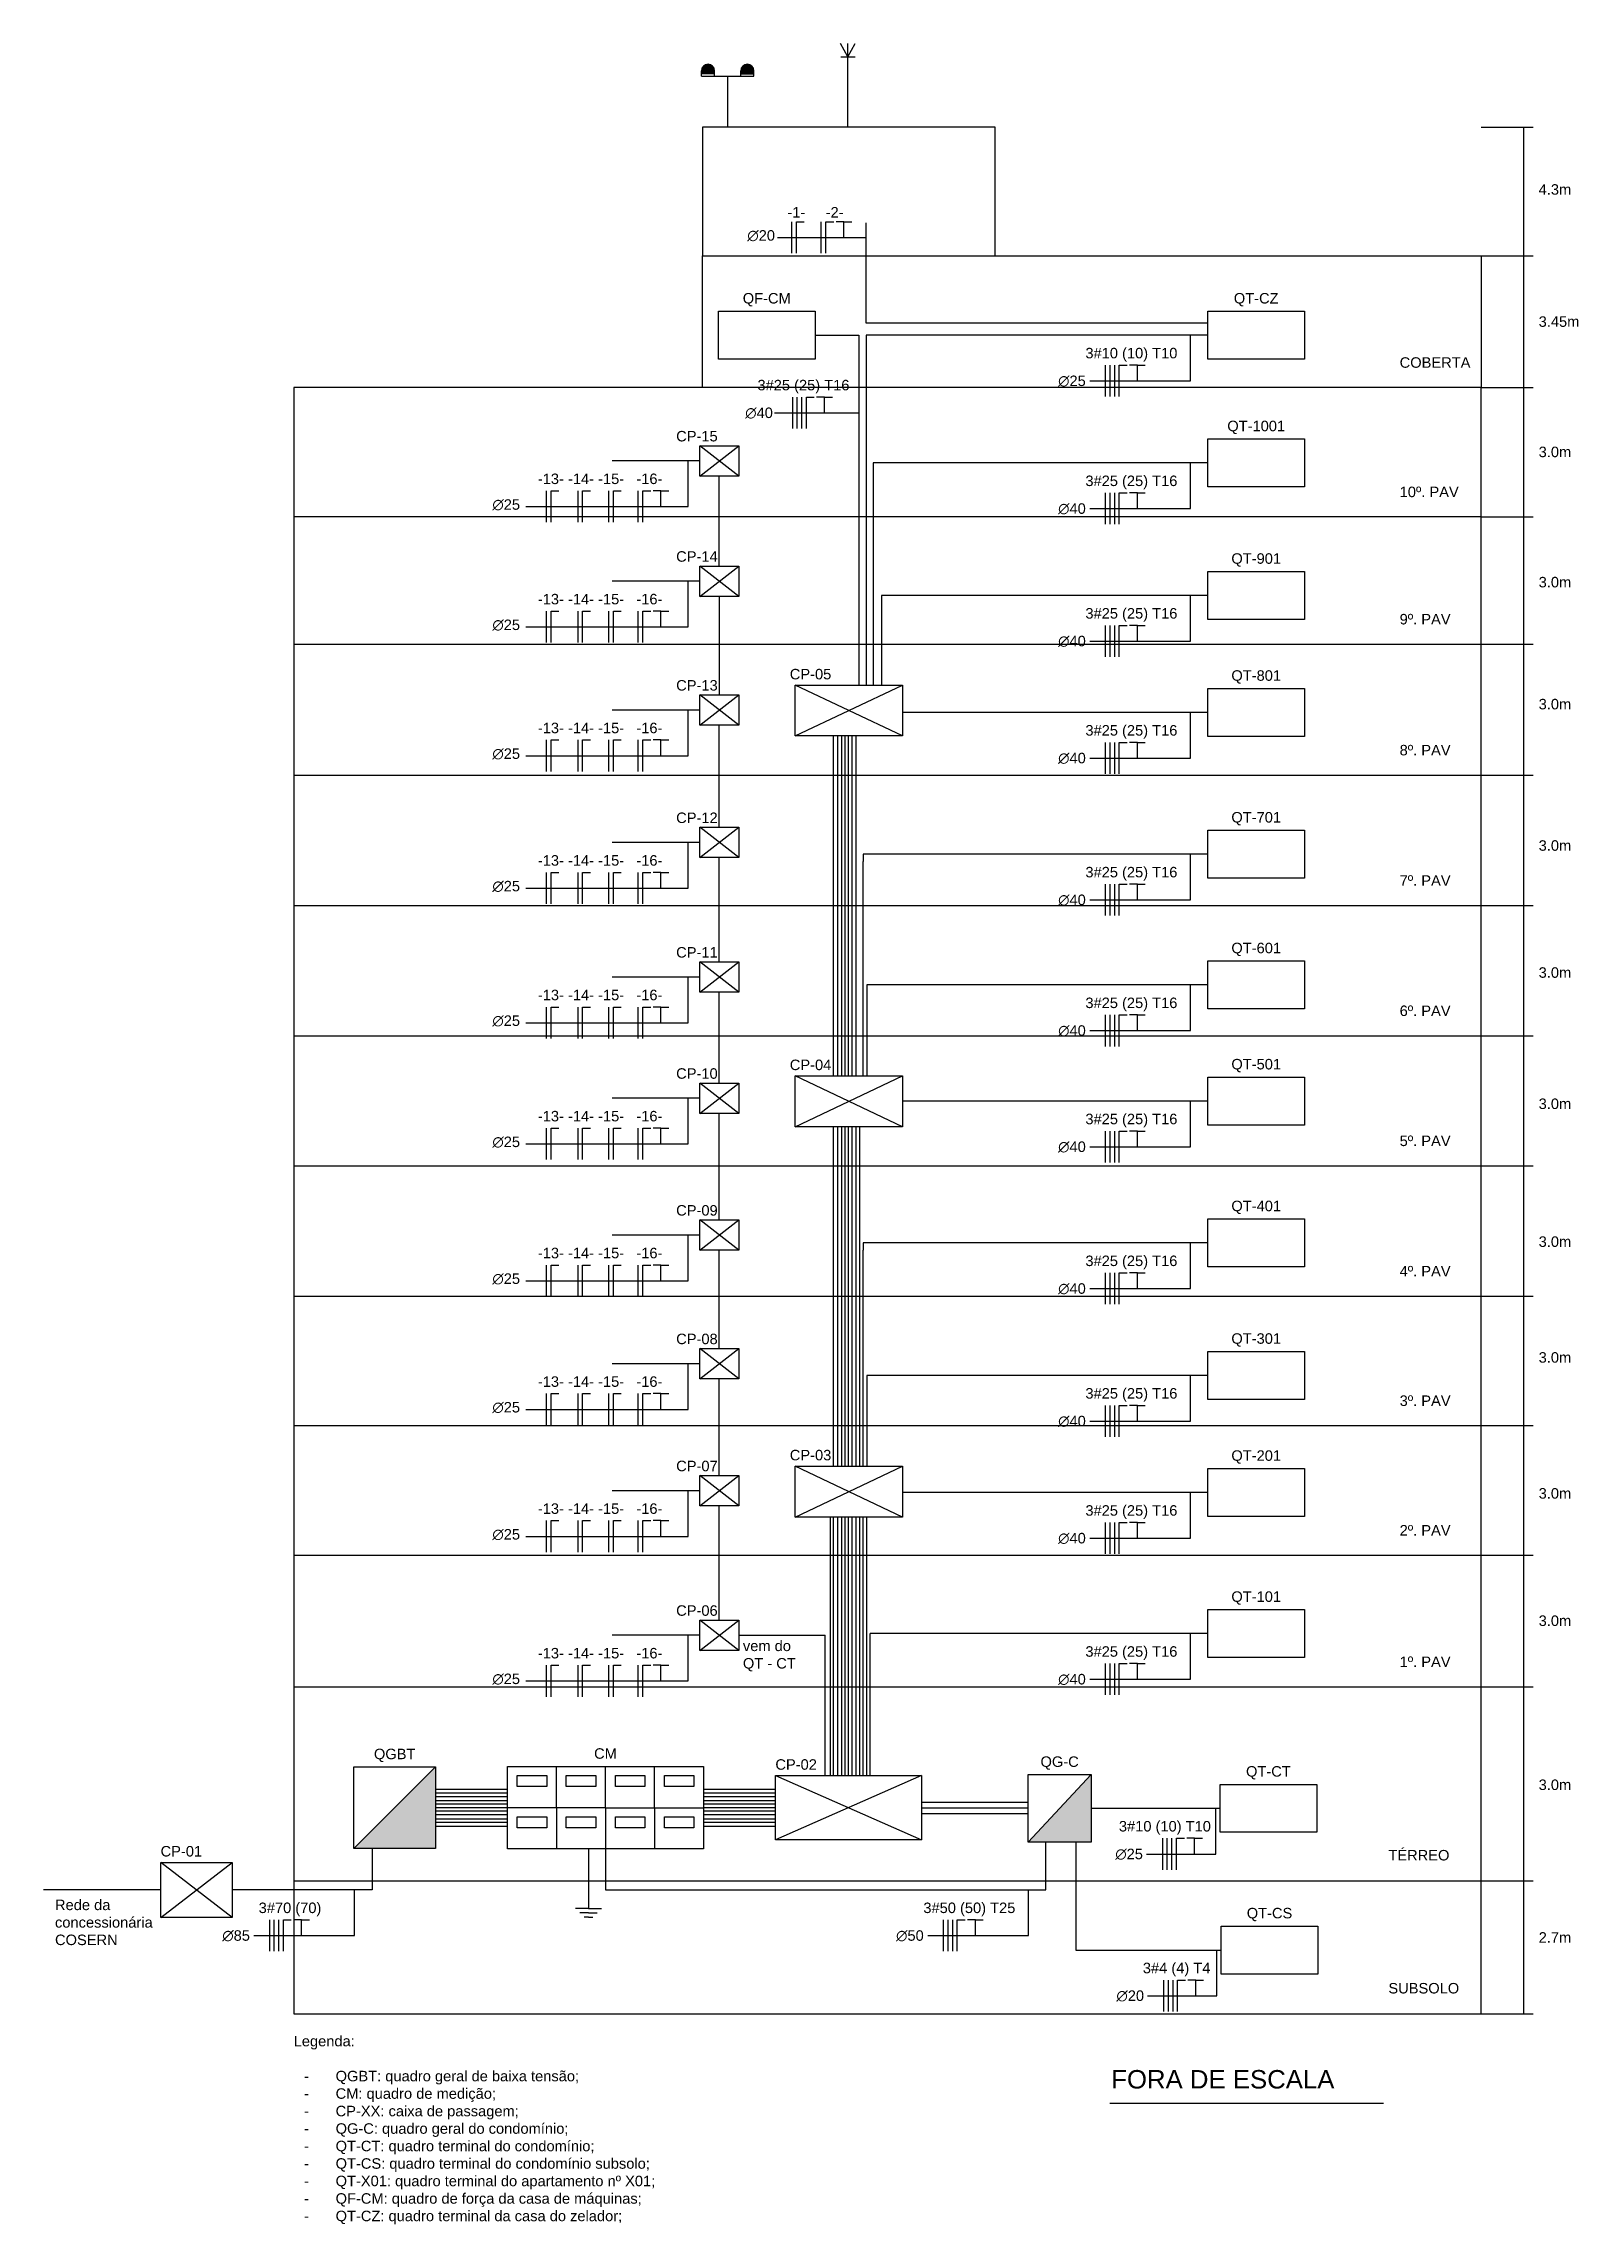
# Model space of a CAD drawing. Header units: inches. Extents: x 225 to 364, y 2 to 158.
# Drawn here: x 224.8 to 260.2, y 30.8 to 81.1 of the extents above; entities that cross this region are included whole.
import ezdxf

# ---------------------------------------------------------------- set-up
doc = ezdxf.new("R2010")
doc.units = ezdxf.units.IN
doc.header["$MEASUREMENT"] = 0
for name, color, linetype in [('condutos', 61, 'Continuous'), ('detalhe_vertical', 40, 'Continuous'), ('eletrica', 10, 'Continuous'), ('estrutura', 180, 'Continuous'), ('materiais', 10, 'Continuous'), ('texto', 2, 'Continuous')]:
    doc.layers.add(name, color=color, linetype=linetype)
doc.styles.get("Standard").update_dxf_attribs({"font": 'arial.ttf'})

msp = doc.modelspace()

# ---------------------------------------------------------------- texts
at = {"layer": 'condutos', "insert": (250.179, 36.86), "char_height": 0.2416, "attachment_point": 1}
msp.add_mtext_dynamic_manual_height_columns('3#4 (4) T4', width=2.28245, gutter_width=1.208, heights=[0], dxfattribs=at)
at = {"layer": 'eletrica', "attachment_point": 1}
for s, width, insert, char_height in [('-1-     -2-', 3.14129, (241.989, 77.304), 0.24163), ('∅20', 0.1639, (241.065, 76.771), 0.2416), ('3#10 (10) T10', 2.23285, (248.855, 74.06), 0.24163), ('∅25', 0.1639, (248.227, 73.422), 0.2416), ('3#25 (25) T16', 2.16073, (241.298, 73.323), 0.24163), ('∅40', 0.1639, (241.016, 72.685), 0.2416), ('-13- -14- -15-   -16-', 3.14129, (236.238, 71.164), 0.24163), ('3#25 (25) T16', 2.28245, (248.855, 71.118), 0.24163), ('∅25', 0.1639, (235.19, 70.572), 0.2416), ('∅40', 0.1639, (248.227, 70.479), 0.2416), ('-13- -14- -15-   -16-', 3.14129, (236.238, 68.393), 0.24163), ('3#25 (25) T16', 2.28245, (248.855, 68.065), 0.24163), ('∅25', 0.1639, (235.19, 67.801), 0.2416), ('∅40', 0.1639, (248.227, 67.427), 0.2416), ('-13- -14- -15-   -16-', 3.14129, (236.238, 65.425), 0.24163), ('3#25 (25) T16', 2.28245, (248.855, 65.37), 0.24163), ('∅25', 0.1639, (235.19, 64.833), 0.2416), ('∅40', 0.1639, (248.227, 64.732), 0.2416), ('-13- -14- -15-   -16-', 3.14129, (236.238, 62.374), 0.24163), ('3#25 (25) T16', 2.28245, (248.855, 62.104), 0.24163), ('∅25', 0.1639, (235.19, 61.782), 0.2416), ('∅40', 0.1639, (248.227, 61.466), 0.2416), ('-13- -14- -15-   -16-', 3.14129, (236.238, 59.274), 0.24163), ('3#25 (25) T16', 2.28245, (248.855, 59.093), 0.24163), ('∅25', 0.1639, (235.19, 58.682), 0.2416), ('∅40', 0.1639, (248.227, 58.455), 0.2416), ('-13- -14- -15-   -16-', 3.14129, (236.238, 56.483), 0.24163), ('3#25 (25) T16', 2.28245, (248.855, 56.417), 0.24163), ('∅25', 0.1639, (235.19, 55.891), 0.2416), ('∅40', 0.1639, (248.227, 55.779), 0.2416), ('-13- -14- -15-   -16-', 3.14129, (236.238, 53.33), 0.24163), ('3#25 (25) T16', 2.28245, (248.855, 53.15), 0.24163), ('∅25', 0.1639, (235.19, 52.739), 0.2416), ('∅40', 0.1639, (248.227, 52.512), 0.2416), ('-13- -14- -15-   -16-', 3.14129, (236.238, 50.368), 0.24163), ('∅25', 0.1639, (235.19, 49.777), 0.2416), ('3#25 (25) T16', 2.28245, (248.855, 50.097), 0.24163), ('∅40', 0.1639, (248.227, 49.459), 0.2416), ('-13- -14- -15-   -16-', 3.14129, (236.238, 47.442), 0.24163), ('3#25 (25) T16', 2.28245, (248.855, 47.4), 0.24163), ('∅25', 0.1639, (235.19, 46.85), 0.2416), ('∅40', 0.1639, (248.227, 46.762), 0.2416), ('-13- -14- -15-   -16-', 3.14129, (236.238, 44.112), 0.24163), ('3#25 (25) T16', 2.28245, (248.855, 44.151), 0.24163), ('∅25', 0.1639, (235.19, 43.521), 0.2416), ('∅40', 0.1639, (248.227, 43.513), 0.2416), ('3#10 (10) T10', 2.28245, (249.627, 40.125), 0.24163), ('∅25', 0.1639, (249.544, 39.487), 0.2416), ('3#70 (70)', 1.9144, (229.804, 38.246), 0.2416), ('3#50 (50) T25', 2.42045, (245.121, 38.246), 0.24163), ('∅85', 0.1639, (228.966, 37.608), 0.2416), ('∅50', 0.1639, (244.493, 37.608), 0.2416), ('∅20', 0.24163, (249.57, 36.222), 0.2416)]:
    msp.add_mtext_dynamic_manual_height_columns(s, width=width, gutter_width=1.208, heights=[0], dxfattribs=dict(at, insert=insert, char_height=char_height))
at = {"layer": 'texto', "attachment_point": 1}
for s, width, gutter_width, insert, char_height in [('4.3m', 2.23285, 1.208, (259.3, 77.83), 0.2416), ('\\pxqc;QF-CM', 1.87838, 1.208, (240.573, 75.323), 0.24163), ('\\pxqc;QT-CZ', 1.87838, 1.208, (251.852, 75.323), 0.24163), ('3.45m', 2.23285, 1.208, (259.3, 74.786), 0.2416), ('COBERTA', 2.23285, 1.208, (256.097, 73.843), 0.2416), ('\\pxqc;QT-1001', 1.87838, 1.208, (251.852, 72.381), 0.24163), ('\\pxql;CP-15', 1.05152, 1.208, (239.425, 72.146), 0.24163), ('3.0m', 2.23285, 1.208, (259.3, 71.784), 0.2416), ('10º. PAV', 2.23285, 1.208, (256.097, 70.863), 0.2416), ('\\pxql;CP-14', 1.05152, 1.208, (239.425, 69.375), 0.24163), ('\\pxqc;QT-901', 1.87838, 1.208, (251.852, 69.328), 0.24163), ('3.0m', 2.23285, 1.208, (259.3, 68.784), 0.2416), ('9º. PAV', 2.23285, 1.208, (256.097, 67.931), 0.2416), ('\\pxql;CP-13', 1.05152, 1.208, (239.425, 66.407), 0.24163), ('\\pxql;CP-05', 1.05152, 1.208, (242.043, 66.665), 0.24163), ('\\pxqc;QT-801', 1.87838, 1.208, (251.852, 66.633), 0.24163), ('3.0m', 2.23285, 1.208, (259.3, 65.974), 0.2416), ('8º. PAV', 2.23285, 1.208, (256.097, 64.914), 0.2416), ('\\pxql;CP-12', 1.05152, 1.208, (239.425, 63.356), 0.24163), ('\\pxqc;QT-701', 1.87838, 1.208, (251.852, 63.367), 0.24163), ('3.0m', 2.23285, 1.208, (259.3, 62.717), 0.2416), ('7º. PAV', 2.23285, 1.208, (256.097, 61.91), 0.2416), ('\\pxqc;QT-601', 1.87838, 1.208, (251.852, 60.356), 0.24163), ('\\pxql;CP-11', 1.05152, 1.208, (239.425, 60.256), 0.24163), ('3.0m', 2.23285, 1.208, (259.3, 59.791), 0.2416), ('6º. PAV', 2.23285, 1.208, (256.097, 58.91), 0.2416), ('\\pxql;CP-10', 1.05152, 1.208, (239.425, 57.465), 0.24163), ('\\pxql;CP-04', 1.05152, 1.208, (242.043, 57.664), 0.24163), ('\\pxqc;QT-501', 1.87838, 1.208, (251.852, 57.68), 0.24163), ('3.0m', 2.23285, 1.208, (259.3, 56.768), 0.2416), ('5º. PAV', 2.23285, 1.208, (256.097, 55.914), 0.2416), ('\\pxql;CP-09', 1.05152, 1.208, (239.425, 54.313), 0.24163), ('\\pxqc;QT-401', 1.87838, 1.208, (251.852, 54.414), 0.24163), ('3.0m', 2.23285, 1.208, (259.3, 53.592), 0.2416), ('4º. PAV', 2.23285, 1.208, (256.097, 52.911), 0.2416), ('\\pxql;CP-08', 1.05152, 1.208, (239.425, 51.351), 0.24163), ('\\pxqc;QT-301', 1.87838, 1.208, (251.852, 51.36), 0.24163), ('3.0m', 2.23285, 1.208, (259.3, 50.925), 0.2416), ('3º. PAV', 2.23285, 1.208, (256.097, 49.928), 0.2416), ('\\pxql;CP-07', 1.05152, 1.208, (239.425, 48.424), 0.24163), ('\\pxql;CP-03', 1.05152, 1.208, (242.043, 48.675), 0.24163), ('\\pxqc;QT-201', 1.87838, 1.208, (251.852, 48.664), 0.24163), ('3.0m', 2.23285, 1.208, (259.3, 47.793), 0.2416), ('2º. PAV', 2.23285, 1.208, (256.097, 46.943), 0.2416), ('\\pxqc;QT-101', 1.87838, 1.208, (251.852, 45.415), 0.24163), ('\\pxql;CP-06', 1.05152, 1.208, (239.425, 45.094), 0.24163), ('3.0m', 2.23285, 1.208, (259.3, 44.86), 0.2416), ('vem do \\PQT - CT', 1.9144, 1.208, (240.963, 44.281), 0.2416), ('1º. PAV', 2.23285, 1.208, (256.097, 43.914), 0.2416), ('\\pxqc;QGBT', 1.87838, 1.208, (231.999, 41.79), 0.2416), ('\\pxqc;CM', 1.87838, 1.208, (236.857, 41.801), 0.2416), ('\\pxql;CP-02', 1.05152, 1.208, (241.711, 41.548), 0.24163), ('\\pxqc;QG-C', 1.87838, 1.208, (247.322, 41.613), 0.2416), ('\\pxqc;QT-CT', 1.87838, 1.208, (252.133, 41.389), 0.24163), ('3.0m', 2.23285, 1.208, (259.3, 41.081), 0.2416), ('\\pxql;CP-01', 1.05152, 1.208, (227.544, 39.549), 0.24163), ('TÉRREO', 2.23285, 1.208, (255.837, 39.458), 0.2416), ('\\pxql;Rede da \\Pconcessionária\\PCOSERN', 1.87838, 1.208, (225.111, 38.314), 0.24163), ('\\pxqc;QT-CS', 1.87838, 1.208, (252.159, 38.124), 0.24163), ('2.7m', 2.23285, 1.208, (259.3, 37.564), 0.2416), ('SUBSOLO', 2.23285, 1.208, (255.837, 36.394), 0.2416), ('\\pxql;Legenda:\\P\\P\\pi-3,l4,t4;-^IQGBT: quadro geral de baixa tensão;\\P-^ICM: quadro de medição;\\P-^ICP-XX: caixa de passagem;\\P-^IQG-C: quadro geral do condomínio;\\P-^IQT-CT: quadro terminal do condomínio;\\P-^IQT-CS: quadro terminal do condomínio subsolo;\\P-^IQT-X01: quadro terminal do apartamento nº X01;\\P-^IQF-CM: quadro de força da casa de máquinas;\\P-^IQT-CZ: quadro terminal da casa do zelador;', 11.10623, 1.208, (230.611, 35.176), 0.24163), ('\\pxi-3,l4,ql,t4;FORA DE ESCALA', 19.52579, 2.124, (249.025, 34.388), 0.42481)]:
    msp.add_mtext_dynamic_manual_height_columns(s, width=width, gutter_width=gutter_width, heights=[0], dxfattribs=dict(at, insert=insert, char_height=char_height))

# ---------------------------------------------------------------- hatches: boundary and pattern name
at = {"layer": 'condutos', "true_color": 0xcd2027}
h = msp.add_hatch(color=242, dxfattribs=at)
h.dxf.hatch_style = 1
h.paths.add_polyline_path([(240.008, 80.443), (240.008, 80.376), (240.31, 80.376), (240.31, 80.443, 1)])
at = {"layer": 'materiais', "true_color": 0xe5e878}
h = msp.add_hatch(dxfattribs=at)
h.set_pattern_fill('AR-CONC', color=61, scale=0.001208)
h.set_pattern_definition([(50, (-45.484319, -5.866247), (0.00866570234, -0.00075815072), [0.0009061254, -0.00996737949]), (355, (-45.484319, -5.866247), (-0.00167634812, 0.00908773872), [0.00072490033, -0.0079739036]), (100.4514445, (-45.483597, -5.86631), (0.0069893542, 0.0083295879), [0.0007700881, -0.0084709691]), (46.1842, (-45.484319, -5.86383), (0.0128940598, -0.00199974968), [0.0013591881, -0.0149510692]), (96.6356355, (-45.483244, -5.863997), (0.01129227916, 0.0117689815), [0.0011551328, -0.0127064608]), (351.184164, (-45.484319, -5.86383), (0.01129227915, 0.0117689815), [0.0010873505, -0.0119608554]), (21, (-45.483111, -5.8644344), (0.00721163528, -0.00486430942), [0.0009061254, -0.00996737949]), (326, (-45.483111, -5.864434), (0.00293965606, 0.00876102507), [0.00072490033, -0.0079739036]), (71.4514447, (-45.48251, -5.86484), (0.01015129125, 0.00389671563), [0.00077008808, -0.0084709691]), (37.5, (-45.484319, -5.8662467), (0.000146911385, 0.004021914387), [0, -0.00787725021, 0, -0.00809472031, 0, -0.00800410777]), (7.5, (-45.484319, -5.8662467), (0.00317831989, 0.004765152977), [0, -0.00461519874, 0, -0.00769602513, 0, -0.003050622206]), (327.5, (-45.487013, -5.8662467), (0.006449467635, -0.000272500565), [0, -0.00302041803, 0, -0.00942370424, 0, -0.01250453063]), (317.5, (-45.488221, -5.8662467), (0.00704586407, 0.00120943557), [0, -0.00392654343, 0, -0.00625830615, 0, -0.008880029])])
h.paths.add_polyline_path([(240.914, 80.443), (240.914, 80.376), (241.216, 80.376), (241.216, 80.443, 1)])
at = {"layer": 'materiais', "true_color": 0x000000}
h = msp.add_hatch(dxfattribs=at)
h.set_pattern_fill('AR-RSHKE', color=18, scale=0.001)
h.paths.add_polyline_path([(233.878, 41.37), (231.999, 39.494), (233.878, 39.494)])
h.paths.add_polyline_path([(248.991, 41.193), (247.533, 39.641), (248.991, 39.641)])

# ---------------------------------------------------------------- linework, layer by layer
at = {"layer": 'condutos'}
for p, q in [((243.805, 74.628), (243.805, 76.937)), ((242.625, 74.352), (243.631, 74.352)), ((243.631, 74.352), (243.631, 66.287)), ((251.678, 74.628), (243.805, 74.628)), ((251.678, 74.352), (243.805, 74.352)), ((243.805, 74.352), (243.805, 66.287)), ((239.971, 71.456), (237.947, 71.456)), ((251.678, 71.41), (243.966, 71.41)), ((243.966, 71.41), (243.966, 66.287)), ((240.418, 69.034), (240.418, 71.107)), ((239.971, 68.685), (237.947, 68.685)), ((240.418, 68.336), (240.418, 66.066)), ((251.678, 68.357), (244.158, 68.357)), ((244.158, 68.357), (244.158, 66.287)), ((239.971, 65.717), (237.947, 65.717)), ((240.418, 63.015), (240.418, 65.368)), ((251.678, 65.662), (244.638, 65.662)), ((243.054, 64.268), (243.054, 65.119)), ((243.152, 64.268), (243.152, 65.119)), ((243.24, 64.268), (243.24, 65.119)), ((243.319, 64.268), (243.319, 65.119)), ((243.397, 64.268), (243.397, 65.119)), ((243.477, 64.268), (243.477, 65.119)), ((243.569, 64.268), (243.569, 65.119)), ((243.054, 63.104), (243.054, 64.268)), ((243.054, 63.104), (243.054, 64.268)), ((243.152, 63.104), (243.152, 64.268)), ((243.152, 63.104), (243.152, 64.268)), ((243.24, 63.104), (243.24, 64.268)), ((243.24, 63.104), (243.24, 64.268)), ((243.319, 63.104), (243.319, 64.268)), ((243.319, 63.104), (243.319, 64.268)), ((243.397, 63.104), (243.397, 64.268)), ((243.397, 63.104), (243.397, 64.268)), ((243.477, 63.104), (243.477, 64.268)), ((243.477, 63.104), (243.477, 64.268)), ((243.569, 63.104), (243.569, 64.268)), ((243.569, 63.104), (243.569, 64.268)), ((243.054, 61.941), (243.054, 63.104)), ((243.152, 61.941), (243.152, 63.104)), ((243.24, 61.941), (243.24, 63.104)), ((243.319, 61.941), (243.319, 63.104)), ((243.397, 61.941), (243.397, 63.104)), ((243.477, 61.941), (243.477, 63.104)), ((243.569, 61.941), (243.569, 63.104)), ((239.971, 62.666), (237.947, 62.666)), ((240.418, 59.914), (240.418, 62.317)), ((251.678, 62.396), (243.734, 62.396)), ((243.734, 62.396), (243.734, 62.226)), ((243.054, 60.777), (243.054, 61.941)), ((243.152, 60.777), (243.152, 61.941)), ((243.24, 60.777), (243.24, 61.941)), ((243.319, 60.777), (243.319, 61.941)), ((243.397, 60.777), (243.397, 61.941)), ((243.477, 60.777), (243.477, 61.941)), ((243.569, 60.777), (243.569, 61.941)), ((243.734, 60.568), (243.734, 62.226)), ((243.054, 59.614), (243.054, 60.777)), ((243.152, 59.614), (243.152, 60.777)), ((243.24, 59.614), (243.24, 60.777)), ((243.319, 59.614), (243.319, 60.777)), ((243.397, 59.614), (243.397, 60.777)), ((243.477, 59.614), (243.477, 60.777)), ((243.569, 59.614), (243.569, 60.777)), ((243.734, 58.909), (243.734, 60.568)), ((239.971, 59.565), (237.947, 59.565)), ((243.054, 58.45), (243.054, 59.614)), ((243.152, 58.45), (243.152, 59.614)), ((243.24, 58.45), (243.24, 59.614)), ((243.319, 58.45), (243.319, 59.614)), ((243.397, 58.45), (243.397, 59.614)), ((243.477, 58.45), (243.477, 59.614)), ((243.569, 58.45), (243.569, 59.614)), ((251.678, 59.385), (243.819, 59.385)), ((243.819, 59.385), (243.819, 57.287)), ((240.418, 57.124), (240.418, 59.216)), ((243.734, 57.287), (243.734, 58.909)), ((243.054, 57.287), (243.054, 58.45)), ((243.152, 57.287), (243.152, 58.45)), ((243.24, 57.287), (243.24, 58.45)), ((243.319, 57.287), (243.319, 58.45)), ((243.397, 57.287), (243.397, 58.45)), ((243.477, 57.287), (243.477, 58.45)), ((243.569, 57.287), (243.569, 58.45)), ((239.971, 56.775), (237.947, 56.775)), ((240.418, 53.971), (240.418, 56.426)), ((251.678, 56.709), (244.638, 56.709)), ((243.054, 54.931), (243.054, 56.118)), ((243.152, 54.931), (243.152, 56.118)), ((243.24, 54.931), (243.24, 56.118)), ((243.319, 54.931), (243.319, 56.118)), ((243.397, 54.931), (243.397, 56.118)), ((243.477, 54.931), (243.477, 56.118)), ((243.569, 54.931), (243.569, 56.118)), ((243.654, 54.931), (243.654, 56.118)), ((243.054, 53.272), (243.054, 54.931)), ((243.152, 53.272), (243.152, 54.931)), ((243.24, 53.272), (243.24, 54.931)), ((243.319, 53.272), (243.319, 54.931)), ((243.397, 53.272), (243.397, 54.931)), ((243.477, 53.272), (243.477, 54.931)), ((243.569, 53.272), (243.569, 54.931)), ((243.654, 53.272), (243.654, 54.931)), ((239.971, 53.622), (237.947, 53.622)), ((240.418, 51.009), (240.418, 53.273)), ((243.054, 51.614), (243.054, 53.272)), ((243.152, 51.614), (243.152, 53.272)), ((243.24, 51.614), (243.24, 53.272)), ((243.319, 51.614), (243.319, 53.272)), ((243.397, 51.614), (243.397, 53.272)), ((243.477, 51.614), (243.477, 53.272)), ((243.569, 51.614), (243.569, 53.272)), ((243.654, 51.614), (243.654, 53.272)), ((251.678, 53.442), (243.734, 53.442)), ((243.734, 53.442), (243.734, 53.272)), ((243.734, 51.614), (243.734, 53.272)), ((243.054, 49.956), (243.054, 51.614)), ((243.152, 49.956), (243.152, 51.614)), ((243.24, 49.956), (243.24, 51.614)), ((243.319, 49.956), (243.319, 51.614)), ((243.397, 49.956), (243.397, 51.614)), ((243.477, 49.956), (243.477, 51.614)), ((243.569, 49.956), (243.569, 51.614)), ((243.654, 49.956), (243.654, 51.614)), ((243.734, 49.956), (243.734, 51.614)), ((239.971, 50.66), (237.947, 50.66)), ((240.418, 48.082), (240.418, 50.311)), ((251.678, 50.389), (243.819, 50.389)), ((243.819, 50.389), (243.819, 48.297)), ((243.054, 48.297), (243.054, 49.956)), ((243.152, 48.297), (243.152, 49.956)), ((243.24, 48.297), (243.24, 49.956)), ((243.319, 48.297), (243.319, 49.956)), ((243.397, 48.297), (243.397, 49.956)), ((243.477, 48.297), (243.477, 49.956)), ((243.569, 48.297), (243.569, 49.956)), ((243.654, 48.297), (243.654, 49.956)), ((243.734, 48.297), (243.734, 49.956)), ((239.971, 47.733), (237.947, 47.733)), ((240.418, 44.753), (240.418, 47.384)), ((251.678, 47.692), (244.638, 47.692)), ((242.979, 46.146), (242.979, 47.128)), ((243.054, 46.146), (243.054, 47.128)), ((243.152, 46.146), (243.152, 47.128)), ((243.24, 46.146), (243.24, 47.128)), ((243.319, 46.146), (243.319, 47.128)), ((243.397, 46.146), (243.397, 47.128)), ((243.477, 46.146), (243.477, 47.128)), ((243.569, 46.146), (243.569, 47.128)), ((243.654, 46.146), (243.654, 47.128)), ((243.734, 46.146), (243.734, 47.128)), ((243.819, 46.146), (243.819, 47.128)), ((242.979, 44.488), (242.979, 46.146)), ((243.054, 44.488), (243.054, 46.146)), ((243.152, 44.488), (243.152, 46.146)), ((243.24, 44.488), (243.24, 46.146)), ((243.319, 44.488), (243.319, 46.146)), ((243.397, 44.488), (243.397, 46.146)), ((243.477, 44.488), (243.477, 46.146)), ((243.569, 44.488), (243.569, 46.146)), ((243.654, 44.488), (243.654, 46.146)), ((243.734, 44.488), (243.734, 46.146)), ((243.819, 44.488), (243.819, 46.146)), ((239.971, 44.404), (237.947, 44.404)), ((240.866, 44.404), (242.858, 44.404)), ((242.858, 41.171), (242.858, 44.404)), ((242.979, 42.829), (242.979, 44.488)), ((243.054, 42.829), (243.054, 44.488)), ((243.152, 42.829), (243.152, 44.488)), ((243.24, 42.829), (243.24, 44.488)), ((243.319, 42.829), (243.319, 44.488)), ((243.397, 42.829), (243.397, 44.488)), ((243.477, 42.829), (243.477, 44.488)), ((243.569, 42.829), (243.569, 44.488)), ((243.654, 42.829), (243.654, 44.488)), ((243.734, 42.829), (243.734, 44.488)), ((243.819, 42.829), (243.819, 44.488)), ((243.898, 42.829), (243.898, 44.443)), ((251.678, 44.443), (243.898, 44.443)), ((242.979, 41.171), (242.979, 42.829)), ((243.054, 41.171), (243.054, 42.829)), ((243.152, 41.171), (243.152, 42.829)), ((243.24, 41.171), (243.24, 42.829)), ((243.319, 41.171), (243.319, 42.829)), ((243.397, 41.171), (243.397, 42.829)), ((243.477, 41.171), (243.477, 42.829)), ((243.569, 41.171), (243.569, 42.829)), ((243.654, 41.171), (243.654, 42.829)), ((243.734, 41.171), (243.734, 42.829)), ((243.819, 41.171), (243.819, 42.829)), ((243.898, 41.171), (243.898, 42.829)), ((235.536, 40.847), (233.878, 40.847)), ((235.536, 40.767), (233.878, 40.767)), ((241.714, 40.847), (240.056, 40.847)), ((241.714, 40.767), (240.056, 40.767)), ((235.536, 40.682), (233.878, 40.682)), ((235.536, 40.59), (233.878, 40.59)), ((235.536, 40.51), (233.878, 40.51)), ((235.536, 40.432), (233.878, 40.432)), ((235.536, 40.353), (233.878, 40.353)), ((235.536, 40.265), (233.878, 40.265)), ((241.714, 40.682), (240.056, 40.682)), ((241.714, 40.59), (240.056, 40.59)), ((241.714, 40.51), (240.056, 40.51)), ((241.714, 40.432), (240.056, 40.432)), ((241.714, 40.353), (240.056, 40.353)), ((241.714, 40.265), (240.056, 40.265)), ((247.533, 40.554), (245.079, 40.554)), ((247.533, 40.417), (245.079, 40.417)), ((247.533, 40.289), (245.079, 40.289)), ((248.991, 40.417), (251.959, 40.417)), ((235.536, 40.167), (233.878, 40.167)), ((235.536, 40.092), (233.878, 40.092)), ((235.536, 40.001), (233.878, 40.001)), ((241.714, 40.167), (240.056, 40.167)), ((241.714, 40.092), (240.056, 40.092)), ((241.714, 40.001), (240.056, 40.001)), ((232.417, 39.494), (232.417, 38.538)), ((237.408, 39.482), (237.408, 38.113)), ((237.796, 39.482), (237.796, 38.538)), ((247.945, 38.538), (247.945, 39.641)), ((248.638, 39.641), (248.638, 37.152)), ((227.547, 38.538), (224.848, 38.538)), ((232.417, 38.538), (229.196, 38.538)), ((237.796, 38.538), (247.945, 38.538)), ((237.408, 38.113), (237.108, 38.113)), ((237.408, 38.013), (237.208, 38.013)), ((237.408, 37.913), (237.308, 37.913)), ((237.408, 38.113), (237.708, 38.113)), ((237.408, 38.013), (237.608, 38.013)), ((237.408, 37.913), (237.508, 37.913)), ((248.638, 37.152), (251.985, 37.152)), ((249.417, 33.624), (255.723, 33.624))]:
    msp.add_line(p, q, dxfattribs=at)
at = {"layer": 'detalhe_vertical'}
msp.add_line((241.714, 41.171), (245.079, 39.693), dxfattribs=at)
at = {"layer": 'eletrica'}
for p, q in [((242.09, 76.24), (242.09, 76.965)), ((242.195, 76.24), (242.195, 76.965)), ((242.195, 76.965), (242.376, 76.965)), ((242.769, 76.24), (242.769, 76.965)), ((242.874, 76.24), (242.874, 76.965)), ((242.874, 76.965), (243.055, 76.965)), ((243.292, 76.965), (243.111, 76.965)), ((243.292, 76.603), (243.292, 76.965)), ((243.292, 76.965), (243.474, 76.965)), ((241.763, 76.603), (243.805, 76.603)), ((251.275, 73.299), (251.275, 74.352)), ((249.321, 72.937), (249.321, 73.662)), ((249.426, 72.937), (249.426, 73.662)), ((249.531, 72.937), (249.531, 73.662)), ((249.636, 72.937), (249.636, 73.662)), ((249.636, 73.662), (249.817, 73.662)), ((250.054, 73.662), (249.873, 73.662)), ((250.054, 73.299), (250.054, 73.662)), ((250.054, 73.662), (250.236, 73.662)), ((242.11, 72.2), (242.11, 72.925)), ((242.215, 72.2), (242.215, 72.925)), ((242.32, 72.2), (242.32, 72.925)), ((242.425, 72.2), (242.425, 72.925)), ((242.425, 72.925), (242.607, 72.925)), ((242.844, 72.925), (242.662, 72.925)), ((242.844, 72.562), (242.844, 72.925)), ((242.844, 72.925), (243.025, 72.925)), ((248.955, 73.299), (250.847, 73.299)), ((250.847, 73.299), (251.275, 73.299)), ((241.691, 72.562), (242.606, 72.562)), ((242.606, 72.562), (243.631, 72.562)), ((239.698, 70.403), (239.698, 71.456)), ((251.275, 70.357), (251.275, 71.41)), ((235.958, 70.403), (239.269, 70.403)), ((236.436, 70.041), (236.436, 70.766)), ((236.542, 70.041), (236.542, 70.766)), ((236.542, 70.766), (236.723, 70.766)), ((237.164, 70.041), (237.164, 70.766)), ((237.269, 70.041), (237.269, 70.766)), ((237.269, 70.766), (237.451, 70.766)), ((237.872, 70.041), (237.872, 70.766)), ((237.977, 70.041), (237.977, 70.766)), ((237.977, 70.766), (238.159, 70.766)), ((238.551, 70.041), (238.551, 70.766)), ((238.657, 70.041), (238.657, 70.766)), ((238.657, 70.766), (238.838, 70.766)), ((239.075, 70.766), (238.894, 70.766)), ((239.075, 70.403), (239.075, 70.766)), ((239.075, 70.766), (239.256, 70.766)), ((239.269, 70.403), (239.698, 70.403)), ((248.955, 70.357), (250.847, 70.357)), ((249.321, 69.995), (249.321, 70.72)), ((249.426, 69.995), (249.426, 70.72)), ((249.531, 69.995), (249.531, 70.72)), ((249.636, 69.995), (249.636, 70.72)), ((249.636, 70.72), (249.817, 70.72)), ((250.054, 70.72), (249.873, 70.72)), ((250.054, 70.357), (250.054, 70.72)), ((250.054, 70.72), (250.236, 70.72)), ((250.847, 70.357), (251.275, 70.357)), ((239.698, 67.633), (239.698, 68.685)), ((251.275, 67.305), (251.275, 68.357)), ((236.436, 67.27), (236.436, 67.995)), ((236.542, 67.27), (236.542, 67.995)), ((236.542, 67.995), (236.723, 67.995)), ((237.164, 67.27), (237.164, 67.995)), ((237.269, 67.27), (237.269, 67.995)), ((237.269, 67.995), (237.451, 67.995)), ((237.872, 67.27), (237.872, 67.995)), ((237.977, 67.27), (237.977, 67.995)), ((237.977, 67.995), (238.159, 67.995)), ((238.551, 67.27), (238.551, 67.995)), ((238.657, 67.27), (238.657, 67.995)), ((238.657, 67.995), (238.838, 67.995)), ((239.075, 67.995), (238.894, 67.995)), ((239.075, 67.633), (239.075, 67.995)), ((239.075, 67.995), (239.256, 67.995)), ((235.958, 67.633), (239.269, 67.633)), ((239.269, 67.633), (239.698, 67.633)), ((249.321, 66.942), (249.321, 67.667)), ((249.426, 66.942), (249.426, 67.667)), ((249.531, 66.942), (249.531, 67.667)), ((249.636, 66.942), (249.636, 67.667)), ((249.636, 67.667), (249.817, 67.667)), ((250.054, 67.667), (249.873, 67.667)), ((250.054, 67.305), (250.054, 67.667)), ((250.054, 67.667), (250.236, 67.667)), ((248.955, 67.305), (250.847, 67.305)), ((250.847, 67.305), (251.275, 67.305)), ((239.698, 64.664), (239.698, 65.717)), ((251.275, 64.609), (251.275, 65.662)), ((236.436, 64.302), (236.436, 65.027)), ((236.542, 64.302), (236.542, 65.027)), ((236.542, 65.027), (236.723, 65.027)), ((237.164, 64.302), (237.164, 65.027)), ((237.269, 64.302), (237.269, 65.027)), ((237.269, 65.027), (237.451, 65.027)), ((237.872, 64.302), (237.872, 65.027)), ((237.977, 64.302), (237.977, 65.027)), ((237.977, 65.027), (238.159, 65.027)), ((238.551, 64.302), (238.551, 65.027)), ((238.657, 64.302), (238.657, 65.027)), ((238.657, 65.027), (238.838, 65.027)), ((239.075, 65.027), (238.894, 65.027)), ((239.075, 64.664), (239.075, 65.027)), ((239.075, 65.027), (239.256, 65.027)), ((249.321, 64.247), (249.321, 64.972)), ((249.426, 64.247), (249.426, 64.972)), ((249.531, 64.247), (249.531, 64.972)), ((249.636, 64.247), (249.636, 64.972)), ((249.636, 64.972), (249.817, 64.972)), ((250.054, 64.972), (249.873, 64.972)), ((250.054, 64.609), (250.054, 64.972)), ((250.054, 64.972), (250.236, 64.972)), ((235.958, 64.664), (239.269, 64.664)), ((239.269, 64.664), (239.698, 64.664)), ((248.955, 64.609), (250.847, 64.609)), ((250.847, 64.609), (251.275, 64.609)), ((239.698, 61.613), (239.698, 62.666)), ((251.275, 61.344), (251.275, 62.396)), ((236.436, 61.251), (236.436, 61.976)), ((236.542, 61.251), (236.542, 61.976)), ((236.542, 61.976), (236.723, 61.976)), ((237.164, 61.251), (237.164, 61.976)), ((237.269, 61.251), (237.269, 61.976)), ((237.269, 61.976), (237.451, 61.976)), ((237.872, 61.251), (237.872, 61.976)), ((237.977, 61.251), (237.977, 61.976)), ((237.977, 61.976), (238.159, 61.976)), ((238.551, 61.251), (238.551, 61.976)), ((238.657, 61.251), (238.657, 61.976)), ((238.657, 61.976), (238.838, 61.976)), ((239.075, 61.976), (238.894, 61.976)), ((239.075, 61.613), (239.075, 61.976)), ((239.075, 61.976), (239.256, 61.976)), ((235.958, 61.613), (239.269, 61.613)), ((239.269, 61.613), (239.698, 61.613)), ((248.955, 61.344), (250.847, 61.344)), ((249.321, 60.981), (249.321, 61.706)), ((249.426, 60.981), (249.426, 61.706)), ((249.531, 60.981), (249.531, 61.706)), ((249.636, 60.981), (249.636, 61.706)), ((249.636, 61.706), (249.817, 61.706)), ((250.054, 61.706), (249.873, 61.706)), ((250.054, 61.344), (250.054, 61.706)), ((250.054, 61.706), (250.236, 61.706)), ((250.847, 61.344), (251.275, 61.344)), ((239.698, 58.513), (239.698, 59.565)), ((251.275, 58.332), (251.275, 59.385)), ((236.436, 58.151), (236.436, 58.876)), ((236.542, 58.151), (236.542, 58.876)), ((236.542, 58.876), (236.723, 58.876)), ((237.164, 58.151), (237.164, 58.876)), ((237.269, 58.151), (237.269, 58.876)), ((237.269, 58.876), (237.451, 58.876)), ((237.872, 58.151), (237.872, 58.876)), ((237.977, 58.151), (237.977, 58.876)), ((237.977, 58.876), (238.159, 58.876)), ((238.551, 58.151), (238.551, 58.876)), ((238.657, 58.151), (238.657, 58.876)), ((238.657, 58.876), (238.838, 58.876)), ((239.075, 58.876), (238.894, 58.876)), ((239.075, 58.513), (239.075, 58.876)), ((239.075, 58.876), (239.256, 58.876)), ((235.958, 58.513), (239.269, 58.513)), ((239.269, 58.513), (239.698, 58.513)), ((248.955, 58.332), (250.847, 58.332)), ((249.321, 57.97), (249.321, 58.695)), ((249.426, 57.97), (249.426, 58.695)), ((249.531, 57.97), (249.531, 58.695)), ((249.636, 57.97), (249.636, 58.695)), ((249.636, 58.695), (249.817, 58.695)), ((250.054, 58.695), (249.873, 58.695)), ((250.054, 58.332), (250.054, 58.695)), ((250.054, 58.695), (250.236, 58.695)), ((250.847, 58.332), (251.275, 58.332)), ((239.698, 55.722), (239.698, 56.775)), ((251.275, 55.656), (251.275, 56.709)), ((236.436, 55.36), (236.436, 56.085)), ((236.542, 55.36), (236.542, 56.085)), ((236.542, 56.085), (236.723, 56.085)), ((237.164, 55.36), (237.164, 56.085)), ((237.269, 55.36), (237.269, 56.085)), ((237.269, 56.085), (237.451, 56.085)), ((237.872, 55.36), (237.872, 56.085)), ((237.977, 55.36), (237.977, 56.085)), ((237.977, 56.085), (238.159, 56.085)), ((238.551, 55.36), (238.551, 56.085)), ((238.657, 55.36), (238.657, 56.085)), ((238.657, 56.085), (238.838, 56.085)), ((239.075, 56.085), (238.894, 56.085)), ((239.075, 55.722), (239.075, 56.085)), ((239.075, 56.085), (239.256, 56.085)), ((249.321, 55.294), (249.321, 56.019)), ((249.426, 55.294), (249.426, 56.019)), ((249.531, 55.294), (249.531, 56.019)), ((249.636, 55.294), (249.636, 56.019)), ((249.636, 56.019), (249.817, 56.019)), ((250.054, 56.019), (249.873, 56.019)), ((250.054, 55.656), (250.054, 56.019)), ((250.054, 56.019), (250.236, 56.019)), ((235.958, 55.722), (239.269, 55.722)), ((239.269, 55.722), (239.698, 55.722)), ((248.955, 55.656), (250.847, 55.656)), ((250.847, 55.656), (251.275, 55.656)), ((239.698, 52.57), (239.698, 53.622)), ((251.275, 52.39), (251.275, 53.442)), ((236.436, 52.207), (236.436, 52.932)), ((236.542, 52.207), (236.542, 52.932)), ((236.542, 52.932), (236.723, 52.932)), ((237.164, 52.207), (237.164, 52.932)), ((237.269, 52.207), (237.269, 52.932)), ((237.269, 52.932), (237.451, 52.932)), ((237.872, 52.207), (237.872, 52.932)), ((237.977, 52.207), (237.977, 52.932)), ((237.977, 52.932), (238.159, 52.932)), ((238.551, 52.207), (238.551, 52.932)), ((238.657, 52.207), (238.657, 52.932)), ((238.657, 52.932), (238.838, 52.932)), ((239.075, 52.932), (238.894, 52.932)), ((239.075, 52.57), (239.075, 52.932)), ((239.075, 52.932), (239.256, 52.932)), ((249.321, 52.027), (249.321, 52.752)), ((249.426, 52.027), (249.426, 52.752)), ((249.531, 52.027), (249.531, 52.752)), ((249.636, 52.027), (249.636, 52.752)), ((249.636, 52.752), (249.817, 52.752)), ((250.054, 52.752), (249.873, 52.752)), ((250.054, 52.39), (250.054, 52.752)), ((250.054, 52.752), (250.236, 52.752)), ((235.958, 52.57), (239.269, 52.57)), ((239.269, 52.57), (239.698, 52.57)), ((248.955, 52.39), (250.847, 52.39)), ((250.847, 52.39), (251.275, 52.39)), ((239.698, 49.608), (239.698, 50.66)), ((251.275, 49.336), (251.275, 50.389)), ((236.436, 49.245), (236.436, 49.97)), ((236.542, 49.245), (236.542, 49.97)), ((236.542, 49.97), (236.723, 49.97)), ((237.164, 49.245), (237.164, 49.97)), ((237.269, 49.245), (237.269, 49.97)), ((237.269, 49.97), (237.451, 49.97)), ((237.872, 49.245), (237.872, 49.97)), ((237.977, 49.245), (237.977, 49.97)), ((237.977, 49.97), (238.159, 49.97)), ((238.551, 49.245), (238.551, 49.97)), ((238.657, 49.245), (238.657, 49.97)), ((238.657, 49.97), (238.838, 49.97)), ((239.075, 49.97), (238.894, 49.97)), ((239.075, 49.608), (239.075, 49.97)), ((239.075, 49.97), (239.256, 49.97)), ((235.958, 49.608), (239.269, 49.608)), ((239.269, 49.608), (239.698, 49.608)), ((248.955, 49.336), (250.847, 49.336)), ((249.321, 48.974), (249.321, 49.699)), ((249.426, 48.974), (249.426, 49.699)), ((249.531, 48.974), (249.531, 49.699)), ((249.636, 48.974), (249.636, 49.699)), ((249.636, 49.699), (249.817, 49.699)), ((250.054, 49.699), (249.873, 49.699)), ((250.054, 49.336), (250.054, 49.699)), ((250.054, 49.699), (250.236, 49.699)), ((250.847, 49.336), (251.275, 49.336)), ((239.698, 46.681), (239.698, 47.733)), ((251.275, 46.64), (251.275, 47.692)), ((236.436, 46.319), (236.436, 47.044)), ((236.542, 46.319), (236.542, 47.044)), ((236.542, 47.044), (236.723, 47.044)), ((237.164, 46.319), (237.164, 47.044)), ((237.269, 46.319), (237.269, 47.044)), ((237.269, 47.044), (237.451, 47.044)), ((237.872, 46.319), (237.872, 47.044)), ((237.977, 46.319), (237.977, 47.044)), ((237.977, 47.044), (238.159, 47.044)), ((238.551, 46.319), (238.551, 47.044)), ((238.657, 46.319), (238.657, 47.044)), ((238.657, 47.044), (238.838, 47.044)), ((239.075, 47.044), (238.894, 47.044)), ((239.075, 46.681), (239.075, 47.044)), ((239.075, 47.044), (239.256, 47.044)), ((249.321, 46.277), (249.321, 47.002)), ((249.426, 46.277), (249.426, 47.002)), ((249.531, 46.277), (249.531, 47.002)), ((249.636, 46.277), (249.636, 47.002)), ((249.636, 47.002), (249.817, 47.002)), ((250.054, 47.002), (249.873, 47.002)), ((250.054, 46.64), (250.054, 47.002)), ((250.054, 47.002), (250.236, 47.002)), ((235.958, 46.681), (239.269, 46.681)), ((239.269, 46.681), (239.698, 46.681)), ((248.955, 46.64), (250.847, 46.64)), ((250.847, 46.64), (251.275, 46.64)), ((239.698, 43.352), (239.698, 44.404)), ((251.275, 43.391), (251.275, 44.443)), ((236.436, 42.989), (236.436, 43.714)), ((236.542, 42.989), (236.542, 43.714)), ((236.542, 43.714), (236.723, 43.714)), ((237.164, 42.989), (237.164, 43.714)), ((237.269, 42.989), (237.269, 43.714)), ((237.269, 43.714), (237.451, 43.714)), ((237.872, 42.989), (237.872, 43.714)), ((237.977, 42.989), (237.977, 43.714)), ((237.977, 43.714), (238.159, 43.714)), ((238.551, 42.989), (238.551, 43.714)), ((238.657, 42.989), (238.657, 43.714)), ((238.657, 43.714), (238.838, 43.714)), ((239.075, 43.714), (238.894, 43.714)), ((239.075, 43.352), (239.075, 43.714)), ((239.075, 43.714), (239.256, 43.714)), ((249.321, 43.028), (249.321, 43.753)), ((249.426, 43.028), (249.426, 43.753)), ((249.531, 43.028), (249.531, 43.753)), ((249.636, 43.028), (249.636, 43.753)), ((249.636, 43.753), (249.817, 43.753)), ((250.054, 43.753), (249.873, 43.753)), ((250.054, 43.391), (250.054, 43.753)), ((250.054, 43.753), (250.236, 43.753)), ((235.958, 43.352), (239.269, 43.352)), ((239.269, 43.352), (239.698, 43.352)), ((248.955, 43.391), (250.847, 43.391)), ((250.847, 43.391), (251.275, 43.391)), ((251.859, 39.365), (251.859, 40.417)), ((250.638, 39.002), (250.638, 39.727)), ((250.743, 39.002), (250.743, 39.727)), ((250.849, 39.002), (250.849, 39.727)), ((250.954, 39.002), (250.954, 39.727)), ((250.954, 39.727), (251.135, 39.727)), ((251.372, 39.727), (251.191, 39.727)), ((251.372, 39.365), (251.372, 39.727)), ((251.372, 39.727), (251.553, 39.727)), ((250.26, 39.365), (251.431, 39.365)), ((251.431, 39.365), (251.859, 39.365)), ((232.014, 37.486), (232.014, 38.538)), ((247.542, 37.486), (247.542, 38.538)), ((230.06, 37.123), (230.06, 37.848)), ((230.165, 37.123), (230.165, 37.848)), ((230.27, 37.123), (230.27, 37.848)), ((230.375, 37.123), (230.375, 37.848)), ((230.375, 37.848), (230.556, 37.848)), ((230.793, 37.848), (230.612, 37.848)), ((230.793, 37.486), (230.793, 37.848)), ((230.793, 37.848), (230.975, 37.848)), ((245.587, 37.123), (245.587, 37.848)), ((245.692, 37.123), (245.692, 37.848)), ((245.797, 37.123), (245.797, 37.848)), ((245.902, 37.123), (245.902, 37.848)), ((245.902, 37.848), (246.084, 37.848)), ((246.321, 37.848), (246.14, 37.848)), ((246.321, 37.486), (246.321, 37.848)), ((246.321, 37.848), (246.502, 37.848)), ((229.694, 37.486), (231.586, 37.486)), ((231.586, 37.486), (232.014, 37.486)), ((245.222, 37.486), (247.113, 37.486)), ((247.113, 37.486), (247.542, 37.486)), ((251.885, 36.1), (251.885, 37.152)), ((250.664, 35.737), (250.664, 36.462)), ((250.769, 35.737), (250.769, 36.462)), ((250.874, 35.737), (250.874, 36.462)), ((250.98, 35.737), (250.98, 36.462)), ((250.98, 36.462), (251.161, 36.462)), ((251.398, 36.462), (251.217, 36.462)), ((251.398, 36.1), (251.398, 36.462)), ((251.398, 36.462), (251.579, 36.462)), ((250.286, 36.1), (251.456, 36.1)), ((251.456, 36.1), (251.885, 36.1))]:
    msp.add_line(p, q, dxfattribs=at)
at = {"layer": 'estrutura'}
for p, q in [((257.974, 70.168), (230.611, 70.168)), ((230.611, 67.236), (257.974, 67.236)), ((230.611, 64.219), (257.974, 64.219)), ((230.611, 61.215), (257.974, 61.215)), ((230.611, 58.215), (257.974, 58.215)), ((230.611, 55.22), (257.974, 55.22)), ((230.611, 52.217), (257.974, 52.217)), ((230.611, 49.234), (257.974, 49.234)), ((230.611, 46.248), (257.974, 46.248)), ((230.611, 43.219), (257.974, 43.219)), ((230.611, 38.746), (257.974, 38.746))]:
    msp.add_line(p, q, dxfattribs=at)
for points in [[(240.035, 76.18), (246.777, 76.18), (246.777, 79.142), (240.035, 79.142)], [(257.974, 73.148), (240.035, 73.148), (240.035, 76.18), (257.974, 76.18)], [(230.611, 35.682), (257.974, 35.682), (257.974, 73.148), (230.611, 73.148)]]:
    msp.add_lwpolyline(points, close=True, dxfattribs=at)
at = {"layer": 'materiais'}
for p, q in [((243.382, 80.761), (243.212, 81.068)), ((243.382, 79.142), (243.382, 81.068)), ((243.382, 80.761), (243.551, 81.068)), ((240.008, 80.322), (240.008, 80.443)), ((240.31, 80.322), (240.31, 80.443)), ((240.914, 80.322), (240.914, 80.443)), ((241.216, 80.322), (241.216, 80.443)), ((243.216, 80.761), (243.382, 80.761)), ((243.382, 80.761), (243.548, 80.761)), ((240.31, 80.376), (240.008, 80.376)), ((240.008, 80.322), (240.612, 80.322)), ((240.612, 79.142), (240.612, 80.322)), ((240.612, 80.322), (241.216, 80.322)), ((240.914, 80.376), (241.216, 80.376)), ((239.971, 71.107), (240.866, 71.805)), ((240.866, 71.107), (239.971, 71.805)), ((239.971, 68.336), (240.866, 69.034)), ((240.866, 68.336), (239.971, 69.034)), ((239.971, 65.368), (240.866, 66.066)), ((240.866, 65.368), (239.971, 66.066)), ((242.165, 65.119), (244.638, 66.287)), ((244.638, 65.119), (242.165, 66.287)), ((239.971, 62.317), (240.866, 63.015)), ((240.866, 62.317), (239.971, 63.015)), ((239.971, 59.216), (240.866, 59.914)), ((240.866, 59.216), (239.971, 59.914)), ((242.165, 56.118), (244.638, 57.287)), ((244.638, 56.118), (242.165, 57.287)), ((239.971, 56.426), (240.866, 57.124)), ((240.866, 56.426), (239.971, 57.124)), ((239.971, 53.273), (240.866, 53.971)), ((240.866, 53.273), (239.971, 53.971)), ((239.971, 50.311), (240.866, 51.009)), ((240.866, 50.311), (239.971, 51.009)), ((242.165, 47.128), (244.638, 48.297)), ((244.638, 47.128), (242.165, 48.297)), ((239.971, 47.384), (240.866, 48.082)), ((240.866, 47.384), (239.971, 48.082)), ((239.971, 44.055), (240.866, 44.753)), ((240.866, 44.055), (239.971, 44.753)), ((231.999, 39.494), (233.878, 41.37)), ((236.666, 40.432), (236.666, 41.381)), ((237.796, 40.432), (237.796, 41.381)), ((238.926, 40.432), (238.926, 41.381)), ((248.991, 41.193), (247.533, 39.641)), ((245.079, 41.171), (241.714, 39.693)), ((237.796, 40.432), (235.536, 40.432)), ((236.666, 40.432), (236.666, 39.482)), ((237.796, 40.432), (237.796, 39.482)), ((237.796, 40.432), (240.056, 40.432)), ((238.926, 40.432), (238.926, 39.482)), ((227.547, 37.905), (229.196, 39.172)), ((229.196, 37.905), (227.547, 39.172))]:
    msp.add_line(p, q, dxfattribs=at)
for points in [[(240.399, 74.903), (242.625, 74.903), (242.625, 73.8), (240.399, 73.8)], [(251.678, 74.903), (253.904, 74.903), (253.904, 73.8), (251.678, 73.8)], [(251.678, 71.961), (253.904, 71.961), (253.904, 70.858), (251.678, 70.858)], [(239.971, 71.805), (240.866, 71.805), (240.866, 71.107), (239.971, 71.107)], [(239.971, 69.034), (240.866, 69.034), (240.866, 68.336), (239.971, 68.336)], [(251.678, 68.909), (253.904, 68.909), (253.904, 67.805), (251.678, 67.805)], [(239.971, 66.066), (240.866, 66.066), (240.866, 65.368), (239.971, 65.368)], [(242.165, 66.287), (244.638, 66.287), (244.638, 65.119), (242.165, 65.119)], [(251.678, 66.213), (253.904, 66.213), (253.904, 65.11), (251.678, 65.11)], [(239.971, 63.015), (240.866, 63.015), (240.866, 62.317), (239.971, 62.317)], [(251.678, 62.948), (253.904, 62.948), (253.904, 61.844), (251.678, 61.844)], [(239.971, 59.914), (240.866, 59.914), (240.866, 59.216), (239.971, 59.216)], [(251.678, 59.936), (253.904, 59.936), (253.904, 58.833), (251.678, 58.833)], [(242.165, 57.287), (244.638, 57.287), (244.638, 56.118), (242.165, 56.118)], [(239.971, 57.124), (240.866, 57.124), (240.866, 56.426), (239.971, 56.426)], [(251.678, 57.26), (253.904, 57.26), (253.904, 56.157), (251.678, 56.157)], [(239.971, 53.971), (240.866, 53.971), (240.866, 53.273), (239.971, 53.273)], [(251.678, 53.994), (253.904, 53.994), (253.904, 52.89), (251.678, 52.89)], [(239.971, 51.009), (240.866, 51.009), (240.866, 50.311), (239.971, 50.311)], [(251.678, 50.941), (253.904, 50.941), (253.904, 49.837), (251.678, 49.837)], [(242.165, 48.297), (244.638, 48.297), (244.638, 47.128), (242.165, 47.128)], [(251.678, 48.244), (253.904, 48.244), (253.904, 47.14), (251.678, 47.14)], [(239.971, 48.082), (240.866, 48.082), (240.866, 47.384), (239.971, 47.384)], [(239.971, 44.753), (240.866, 44.753), (240.866, 44.055), (239.971, 44.055)], [(251.678, 44.995), (253.904, 44.995), (253.904, 43.891), (251.678, 43.891)], [(231.999, 41.37), (233.878, 41.37), (233.878, 39.494), (231.999, 39.494)], [(235.536, 41.381), (240.056, 41.381), (240.056, 39.482), (235.536, 39.482)], [(247.533, 41.193), (248.991, 41.193), (248.991, 39.641), (247.533, 39.641)], [(235.763, 41.173), (236.442, 41.173), (236.442, 40.917), (235.763, 40.917)], [(236.893, 41.173), (237.571, 41.173), (237.571, 40.917), (236.893, 40.917)], [(238.023, 41.173), (238.701, 41.173), (238.701, 40.917), (238.023, 40.917)], [(239.153, 41.173), (239.831, 41.173), (239.831, 40.917), (239.153, 40.917)], [(241.714, 41.171), (245.079, 41.171), (245.079, 39.693), (241.714, 39.693)], [(251.959, 40.969), (254.185, 40.969), (254.185, 39.865), (251.959, 39.865)], [(235.763, 40.223), (236.442, 40.223), (236.442, 39.968), (235.763, 39.968)], [(236.893, 40.223), (237.571, 40.223), (237.571, 39.968), (236.893, 39.968)], [(238.023, 40.223), (238.701, 40.223), (238.701, 39.968), (238.023, 39.968)], [(239.153, 40.223), (239.831, 40.223), (239.831, 39.968), (239.153, 39.968)], [(227.547, 39.172), (229.196, 39.172), (229.196, 37.905), (227.547, 37.905)], [(251.985, 37.704), (254.211, 37.704), (254.211, 36.6), (251.985, 36.6)]]:
    msp.add_lwpolyline(points, close=True, dxfattribs=at)
for centre in [(240.159, 80.443), (241.065, 80.443)]:
    msp.add_arc(centre, 0.151, 0, 180, dxfattribs=at)
at = {"layer": 'texto'}
for p, q in [((257.974, 79.142), (259.172, 79.142)), ((258.947, 79.142), (258.947, 35.682)), ((257.974, 76.18), (259.172, 76.18)), ((257.974, 73.148), (259.172, 73.148)), ((257.974, 70.168), (259.172, 70.168)), ((257.974, 67.236), (259.172, 67.236)), ((257.974, 64.219), (259.172, 64.219)), ((257.974, 61.215), (259.172, 61.215)), ((257.974, 58.215), (259.172, 58.215)), ((257.974, 55.22), (259.172, 55.22)), ((257.974, 52.217), (259.172, 52.217)), ((257.974, 49.234), (259.172, 49.234)), ((257.974, 46.248), (259.172, 46.248)), ((257.974, 43.219), (259.172, 43.219)), ((257.974, 38.746), (259.172, 38.746)), ((257.974, 35.682), (259.172, 35.682))]:
    msp.add_line(p, q, dxfattribs=at)

msp.set_redraw_order([(e.dxf.handle, doc.entitydb.next_handle()) for e in msp.query("TEXT MTEXT ATTDEF DIMENSION ARC_DIMENSION")])  # texts and dimensions are drawn at this point

doc.saveas('drawing.dxf')
